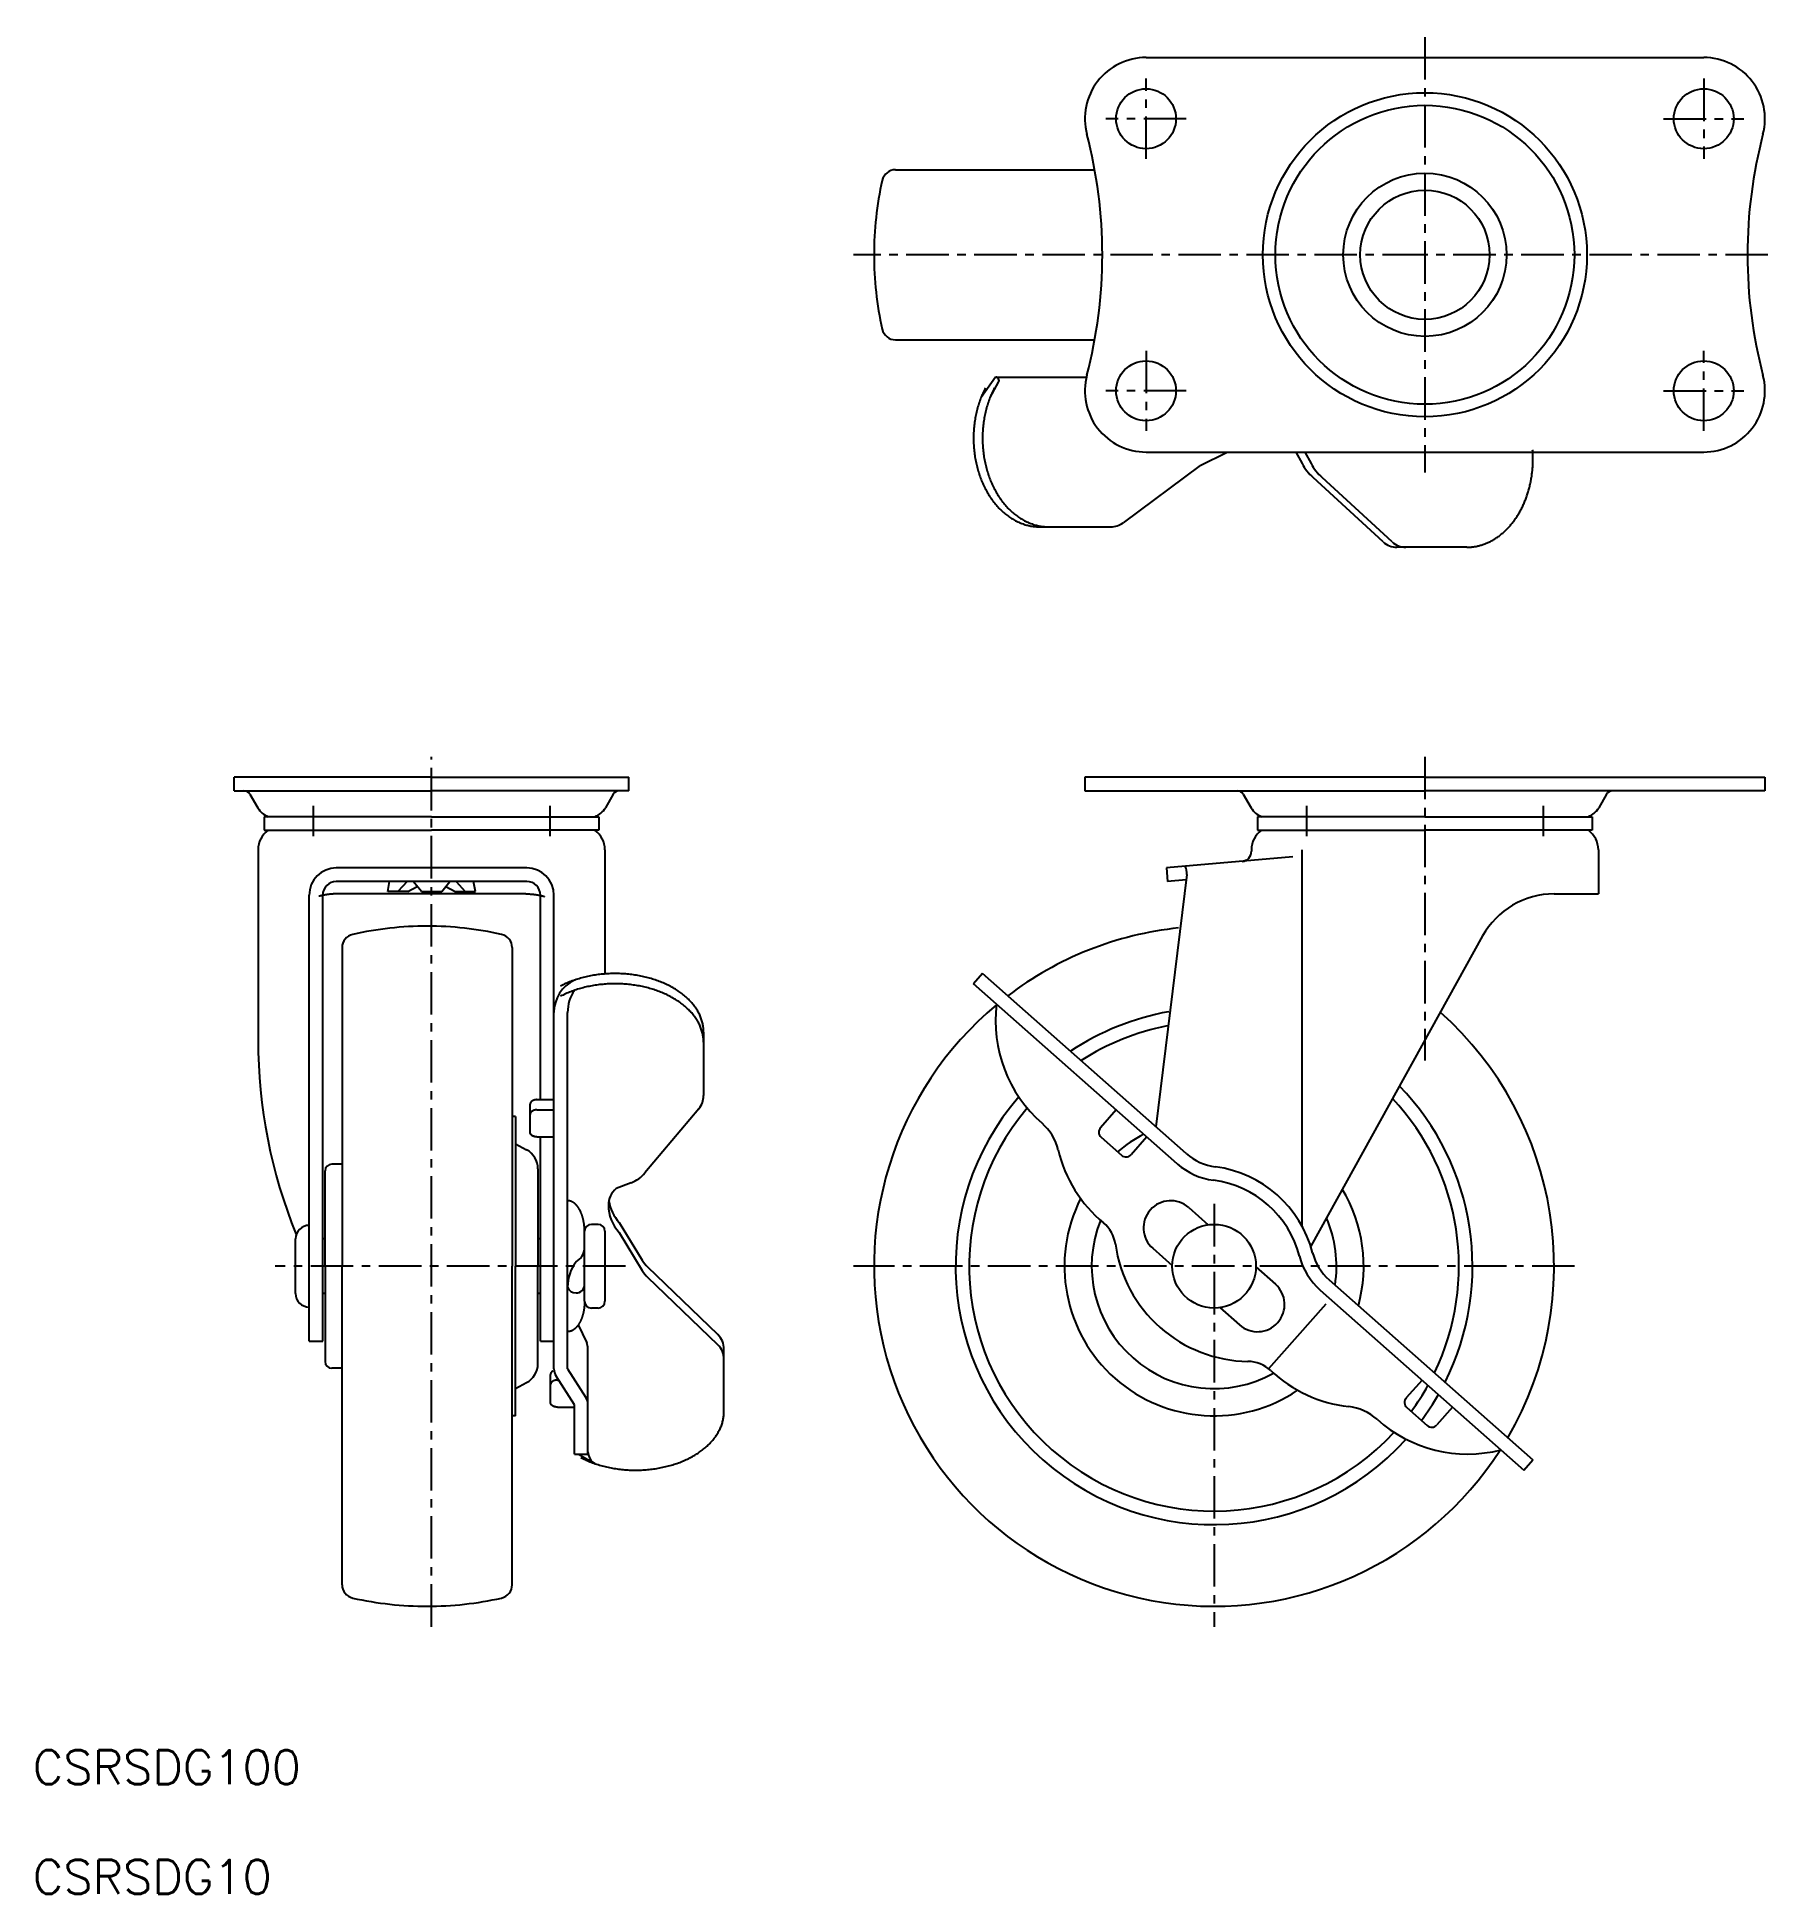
# Model space of a CAD drawing. Extents: x -24 to 231, y -5 to 268.
import ezdxf

# ---------------------------------------------------------------- set-up
doc = ezdxf.new("R2010")
doc.units = 0
doc.header["$LTSCALE"] = 5
doc.linetypes.add('CENTER', pattern=[2, 1.25, -0.25, 0.25, -0.25])
doc.layers.get('0').update_dxf_attribs({"linetype": 'CONTINUOUS'})
doc.layers.add('CENTER', color=1, linetype='CENTER')
doc.styles.get("Standard").update_dxf_attribs({"font": 'txt.shx'})

msp = doc.modelspace()

# ---------------------------------------------------------------- texts
for s, p in [('CSRSDG100', (-24.502068, 10.94225)), ('CSRSDG10', (-24.502068, -5.17858))]:
    msp.add_text(s, height=5).set_placement(p)

# ---------------------------------------------------------------- linework, layer by layer
at = {"color": 7, "linetype": 'CONTINUOUS'}
for p, q in [((139.187446, 264.80705), (221.187446, 264.80705)), ((102.349961, 248.30705), (112.187446, 248.30705)), ((112.187446, 248.30705), (131.635897, 248.30705)), ((102.349961, 223.30705), (112.187446, 223.30705)), ((112.187446, 223.30705), (131.635897, 223.30705)), ((117.039985, 217.80705), (114.920664, 214.80705)), ((116.245003, 214.80705), (117.513367, 217.061919)), ((117.039985, 217.80705), (130.412481, 217.80705)), ((147.142127, 204.81705), (135.799572, 196.398111)), ((139.187446, 206.80705), (221.187446, 206.80705)), ((147.142127, 204.81705), (151.095304, 206.80705)), ((161.206114, 206.80705), (162.118282, 205.128105)), ((162.530453, 206.80705), (163.442621, 205.128105)), ((174.032674, 193.597647), (163.736026, 203.055496)), ((175.357013, 193.597647), (165.060365, 203.055496)), ((123.562636, 195.80705), (134.011552, 195.80705)), ((186.334006, 192.80705), (176.062092, 192.80705)), ((5.130765, 157.000815), (5.130765, 159.000815)), ((34.130765, 159.000815), (5.130765, 159.000815)), ((34.130765, 159.000815), (63.130765, 159.000815)), ((63.130765, 157.000815), (63.130765, 159.000815)), ((130.187446, 159.000815), (130.187446, 157.000815)), ((180.187446, 159.000815), (130.187446, 159.000815)), ((180.187446, 159.000815), (230.187446, 159.000815)), ((230.187446, 159.000815), (230.187446, 157.000815)), ((5.130765, 157.000815), (34.130765, 157.000815)), ((7.42126, 156.500815), (8.57596, 154.500815)), ((63.130765, 157.000815), (34.130765, 157.000815)), ((60.840269, 156.500815), (59.685569, 154.500815)), ((130.187446, 157.000815), (180.187446, 157.000815)), ((153.477941, 156.500815), (154.632642, 154.500815)), ((230.187446, 157.000815), (180.187446, 157.000815)), ((206.89695, 156.500815), (205.74225, 154.500815)), ((34.130765, 153.194565), (9.535889, 153.194565)), ((9.535889, 153.194565), (9.535889, 151.194565)), ((34.130765, 153.194565), (58.72564, 153.194565)), ((58.72564, 153.194565), (58.72564, 151.194565)), ((180.187446, 153.194565), (155.592571, 153.194565)), ((155.592571, 153.194565), (155.592571, 151.194565)), ((180.187446, 153.194565), (204.782321, 153.194565)), ((204.782321, 153.194565), (204.782321, 151.194565)), ((9.535889, 151.194565), (34.130765, 151.194565)), ((58.72564, 151.194565), (34.130765, 151.194565)), ((155.592571, 151.194565), (180.187446, 151.194565)), ((204.782321, 151.194565), (180.187446, 151.194565)), ((8.630765, 148.344565), (8.630765, 120.340727)), ((59.630765, 148.344565), (59.630765, 130.072961)), ((154.687446, 148.344565), (154.687446, 148.119062)), ((162.125054, 92.997187), (162.125054, 148.344565)), ((205.687446, 148.344565), (205.687446, 141.844565)), ((48.130765, 145.650957), (20.130765, 145.650957)), ((145.176484, 144.698506), (140.62341, 107.616691)), ((160.745224, 147.274552), (142.187446, 145.650957)), ((142.187446, 145.650957), (142.361757, 143.658568)), ((48.130765, 143.658568), (20.130765, 143.658568)), ((27.683866, 142.175815), (27.964669, 143.658568)), ((30.666663, 142.175815), (27.683866, 142.175815)), ((30.532354, 143.658568), (29.175264, 142.175815)), ((30.666663, 142.175815), (32.007197, 142.949773)), ((32.639366, 142.175815), (31.428253, 143.658568)), ((32.639366, 142.175815), (35.622163, 142.175815)), ((35.622163, 142.175815), (36.833276, 143.658568)), ((36.254332, 142.949773), (37.594866, 142.175815)), ((37.594866, 142.175815), (40.577663, 142.175815)), ((37.729175, 143.658568), (39.086265, 142.175815)), ((40.577663, 142.175815), (40.29686, 143.658568)), ((145.077974, 143.896206), (142.361757, 143.658568)), ((16.130765, 76.104565), (16.130765, 141.650957)), ((18.130765, 76.104565), (18.130765, 141.658568)), ((47.980765, 141.844565), (20.280765, 141.844565)), ((50.130765, 111.589708), (50.130765, 141.658568)), ((52.130765, 72.016816), (52.130765, 141.650957)), ((199.175758, 141.844565), (205.687446, 141.844565)), ((20.980765, 133.94205), (20.980765, 124.104565)), ((45.980765, 133.94205), (45.980765, 124.104565)), ((188.680322, 135.662281), (163.391434, 90.03992)), ((115.145373, 130.130456), (113.821034, 128.631748)), ((143.781555, 102.157018), (113.821034, 128.631748)), ((145.105894, 103.655726), (115.145373, 130.130456)), ((20.980765, 124.104565), (20.980765, 87.104565)), ((45.980765, 124.104565), (45.980765, 87.104565)), ((54.130765, 72.016816), (54.130765, 124.419606)), ((74.130765, 121.522252), (74.130765, 112.17716)), ((48.630765, 106.780152), (48.630765, 110.927539)), ((49.630765, 111.589708), (52.130765, 111.589708)), ((49.630765, 110.091), (52.130765, 110.091)), ((73.427768, 110.247452), (65.503018, 100.814324)), ((134.802947, 110.091), (132.485353, 107.468261)), ((46.480765, 109.104565), (45.980765, 109.104565)), ((46.480765, 109.104565), (46.480765, 87.104565)), ((46.480765, 105.104565), (48.10305, 104.227184)), ((49.630765, 106.117983), (52.130765, 106.117983)), ((50.130765, 76.104565), (50.130765, 106.117983)), ((132.572538, 106.056737), (135.569954, 103.408059)), ((139.299071, 106.117983), (136.981477, 103.495244)), ((18.480765, 87.104565), (18.480765, 101.104565)), ((20.980765, 102.104565), (19.480765, 102.104565)), ((49.780765, 101.412465), (49.780765, 87.104565)), ((63.489649, 99.371547), (61.265928, 98.505261)), ((145.466615, 95.730423), (148.33555, 93.195277)), ((58.630765, 93.254565), (57.630765, 93.254565)), ((61.716787, 93.546723), (65.102819, 87.969013)), ((14.130765, 83.104565), (14.130765, 91.104565)), ((18.480765, 91.104565), (18.130765, 91.104565)), ((50.130765, 91.104565), (49.780765, 91.104565)), ((56.630765, 81.976124), (56.630765, 92.233007)), ((59.630765, 92.254565), (59.630765, 81.954565)), ((61.716787, 92.048014), (65.102819, 86.470305)), ((140.169258, 89.735591), (143.038193, 87.200445)), ((18.480765, 87.104565), (18.480765, 73.104565)), ((20.980765, 50.104565), (20.980765, 87.104565)), ((45.980765, 50.104565), (45.980765, 87.104565)), ((46.480765, 65.104565), (46.480765, 87.104565)), ((49.780765, 72.796666), (49.780765, 87.104565)), ((76.210888, 77.048786), (65.910031, 86.960775)), ((76.210888, 75.550078), (65.910031, 85.462067)), ((155.336698, 87.008685), (158.205633, 84.47354)), ((166.115087, 85.090872), (196.075608, 58.616143)), ((18.480765, 83.104565), (18.130765, 83.104565)), ((50.130765, 83.104565), (49.780765, 83.104565)), ((164.790748, 83.592164), (194.751269, 57.117435)), ((58.630765, 80.954565), (57.630765, 80.954565)), ((150.039342, 81.013853), (152.908277, 78.478708)), ((165.613646, 81.530524), (157.206821, 72.016816)), ((55.704846, 78.480106), (56.941266, 75.845768)), ((16.130765, 76.104565), (18.130765, 76.104565)), ((50.130765, 76.104565), (52.130765, 76.104565)), ((57.130765, 59.490696), (57.130765, 74.996013)), ((77.130765, 65.725639), (77.130765, 74.887054)), ((20.980765, 72.104565), (19.480765, 72.104565)), ((51.630765, 67.049978), (51.630765, 71.197364)), ((54.130765, 72.016816), (56.816048, 67.8147)), ((46.480765, 69.104565), (48.10305, 69.981946)), ((55.130765, 66.737751), (52.445481, 70.939867)), ((52.630765, 70.360826), (52.815506, 70.360826)), ((179.764188, 70.360826), (177.446595, 67.738087)), ((52.630765, 66.387809), (55.130765, 66.387809)), ((55.130765, 59.490696), (55.130765, 66.737751)), ((177.533779, 66.326563), (180.531196, 63.677885)), ((184.260313, 66.387809), (181.942719, 63.765069)), ((46.480765, 65.104565), (45.980765, 65.104565)), ((55.130765, 59.490696), (57.130765, 59.490696)), ((55.716682, 59.490696), (58.130765, 58.089127)), ((194.751269, 57.117435), (196.075608, 58.616143)), ((20.980765, 40.26708), (20.980765, 50.104565)), ((45.980765, 40.26708), (45.980765, 50.104565))]:
    msp.add_line(p, q, dxfattribs=at)
for points in [[(115.561, 216.221, 0), (115.467, 216.038, 0), (115.376, 215.853, 0), (115.288, 215.667, 0), (115.201, 215.478, 0), (115.117, 215.287, 0), (115.036, 215.094, 0), (114.957, 214.9, 0), (114.881, 214.704, 0), (114.807, 214.506, 0), (114.735, 214.306, 0), (114.667, 214.105, 0), (114.6, 213.902, 0), (114.537, 213.698, 0), (114.476, 213.492, 0), (114.417, 213.285, 0), (114.362, 213.077, 0), (114.308, 212.868, 0), (114.258, 212.657, 0), (114.21, 212.445, 0), (114.165, 212.232, 0), (114.123, 212.018, 0), (114.083, 211.804, 0), (114.047, 211.588, 0), (114.012, 211.371, 0), (113.981, 211.154, 0), (113.953, 210.936, 0), (113.927, 210.718, 0), (113.904, 210.499, 0), (113.884, 210.279, 0), (113.866, 210.059, 0), (113.852, 209.839, 0), (113.84, 209.619, 0), (113.831, 209.398, 0), (113.825, 209.177, 0), (113.822, 208.956, 0), (113.821, 208.734, 0), (113.824, 208.513, 0), (113.829, 208.292, 0), (113.837, 208.071, 0), (113.847, 207.851, 0), (113.861, 207.63, 0), (113.877, 207.41, 0), (113.897, 207.19, 0), (113.919, 206.971, 0), (113.943, 206.752, 0), (113.971, 206.534, 0), (114.001, 206.317, 0), (114.035, 206.1, 0), (114.07, 205.884, 0), (114.109, 205.669, 0), (114.15, 205.455, 0), (114.195, 205.242, 0), (114.241, 205.03, 0), (114.291, 204.819, 0), (114.343, 204.609, 0), (114.398, 204.4, 0), (114.455, 204.193, 0), (114.516, 203.987, 0), (114.578, 203.782, 0), (114.644, 203.579, 0), (114.712, 203.377, 0), (114.782, 203.177, 0), (114.855, 202.978, 0), (114.931, 202.781, 0), (115.009, 202.586, 0), (115.089, 202.393, 0), (115.172, 202.202, 0), (115.258, 202.012, 0), (115.346, 201.824, 0), (115.436, 201.639, 0), (115.528, 201.455, 0), (115.623, 201.274, 0), (115.72, 201.095, 0), (115.82, 200.918, 0), (115.922, 200.743, 0), (116.025, 200.571, 0), (116.132, 200.401, 0), (116.24, 200.234, 0), (116.35, 200.069, 0), (116.463, 199.906, 0), (116.577, 199.746, 0), (116.694, 199.589, 0), (116.812, 199.434, 0), (116.933, 199.282, 0), (117.055, 199.133, 0), (117.179, 198.987, 0), (117.305, 198.844, 0), (117.433, 198.703, 0), (117.563, 198.565, 0), (117.694, 198.43, 0), (117.827, 198.299, 0), (117.962, 198.17, 0), (118.099, 198.044, 0), (118.237, 197.922, 0), (118.376, 197.803, 0), (118.517, 197.686, 0), (118.66, 197.574, 0), (118.804, 197.464, 0), (118.949, 197.357, 0), (119.096, 197.254, 0), (119.244, 197.155, 0), (119.393, 197.058, 0), (119.543, 196.965, 0), (119.695, 196.876, 0), (119.847, 196.79, 0), (120.001, 196.707, 0), (120.156, 196.628, 0), (120.312, 196.552, 0), (120.468, 196.48, 0), (120.626, 196.412, 0), (120.784, 196.347, 0), (120.944, 196.286, 0), (121.104, 196.228, 0), (121.264, 196.174, 0), (121.426, 196.124, 0), (121.588, 196.077, 0), (121.75, 196.034, 0), (121.913, 195.995, 0), (122.077, 195.959, 0), (122.241, 195.927, 0), (122.405, 195.899, 0), (122.57, 195.875, 0), (122.735, 195.854, 0), (122.9, 195.837, 0), (123.066, 195.824, 0), (123.231, 195.815, 0), (123.397, 195.809, 0), (123.563, 195.807, 0)], [(116.885, 216.221, 0), (116.792, 216.038, 0), (116.701, 215.853, 0), (116.612, 215.667, 0), (116.526, 215.478, 0), (116.442, 215.287, 0), (116.36, 215.094, 0), (116.282, 214.9, 0), (116.205, 214.704, 0), (116.131, 214.506, 0), (116.06, 214.306, 0), (115.991, 214.105, 0), (115.925, 213.902, 0), (115.861, 213.698, 0), (115.8, 213.492, 0), (115.742, 213.285, 0), (115.686, 213.077, 0), (115.633, 212.868, 0), (115.582, 212.657, 0), (115.535, 212.445, 0), (115.49, 212.232, 0), (115.447, 212.018, 0), (115.408, 211.804, 0), (115.371, 211.588, 0), (115.337, 211.371, 0), (115.305, 211.154, 0), (115.277, 210.936, 0), (115.251, 210.718, 0), (115.228, 210.499, 0), (115.208, 210.279, 0), (115.191, 210.059, 0), (115.176, 209.839, 0), (115.164, 209.619, 0), (115.155, 209.398, 0), (115.149, 209.177, 0), (115.146, 208.956, 0), (115.146, 208.734, 0), (115.148, 208.513, 0), (115.153, 208.292, 0), (115.161, 208.071, 0), (115.172, 207.851, 0), (115.185, 207.63, 0), (115.202, 207.41, 0), (115.221, 207.19, 0), (115.243, 206.971, 0), (115.268, 206.752, 0), (115.295, 206.534, 0), (115.326, 206.317, 0), (115.359, 206.1, 0), (115.395, 205.884, 0), (115.433, 205.669, 0), (115.475, 205.455, 0), (115.519, 205.242, 0), (115.566, 205.03, 0), (115.615, 204.819, 0), (115.667, 204.609, 0), (115.722, 204.4, 0), (115.78, 204.193, 0), (115.84, 203.987, 0), (115.903, 203.782, 0), (115.968, 203.579, 0), (116.036, 203.377, 0), (116.106, 203.177, 0), (116.179, 202.978, 0), (116.255, 202.781, 0), (116.333, 202.586, 0), (116.414, 202.393, 0), (116.497, 202.202, 0), (116.582, 202.012, 0), (116.67, 201.824, 0), (116.76, 201.639, 0), (116.853, 201.455, 0), (116.948, 201.274, 0), (117.045, 201.095, 0), (117.144, 200.918, 0), (117.246, 200.743, 0), (117.35, 200.571, 0), (117.456, 200.401, 0), (117.564, 200.234, 0), (117.674, 200.069, 0), (117.787, 199.906, 0), (117.901, 199.746, 0), (118.018, 199.589, 0), (118.136, 199.434, 0), (118.257, 199.282, 0), (118.379, 199.133, 0), (118.504, 198.987, 0), (118.63, 198.844, 0), (118.758, 198.703, 0), (118.887, 198.565, 0), (119.019, 198.43, 0), (119.152, 198.299, 0), (119.287, 198.17, 0), (119.423, 198.044, 0), (119.561, 197.922, 0), (119.701, 197.803, 0), (119.842, 197.686, 0), (119.984, 197.574, 0), (120.128, 197.464, 0), (120.273, 197.357, 0), (120.42, 197.254, 0), (120.568, 197.155, 0), (120.717, 197.058, 0), (120.867, 196.965, 0), (121.019, 196.876, 0), (121.172, 196.79, 0), (121.325, 196.707, 0), (121.48, 196.628, 0), (121.636, 196.552, 0), (121.793, 196.48, 0), (121.95, 196.412, 0), (122.109, 196.347, 0), (122.268, 196.286, 0), (122.428, 196.228, 0), (122.589, 196.174, 0), (122.75, 196.124, 0), (122.912, 196.077, 0), (123.075, 196.034, 0), (123.238, 195.995, 0), (123.401, 195.959, 0), (123.565, 195.927, 0), (123.73, 195.899, 0), (123.894, 195.875, 0), (124.059, 195.854, 0), (124.225, 195.837, 0), (124.39, 195.824, 0), (124.556, 195.815, 0), (124.721, 195.809, 0), (124.887, 195.807, 0)], [(186.334, 192.807, 0), (186.461, 192.808, 0), (186.589, 192.811, 0), (186.716, 192.817, 0), (186.843, 192.825, 0), (186.97, 192.835, 0), (187.097, 192.847, 0), (187.224, 192.861, 0), (187.351, 192.878, 0), (187.478, 192.897, 0), (187.604, 192.918, 0), (187.73, 192.941, 0), (187.856, 192.967, 0), (187.982, 192.994, 0), (188.107, 193.024, 0), (188.232, 193.056, 0), (188.357, 193.09, 0), (188.481, 193.127, 0), (188.605, 193.165, 0), (188.729, 193.206, 0), (188.852, 193.249, 0), (188.975, 193.294, 0), (189.097, 193.341, 0), (189.219, 193.39, 0), (189.341, 193.442, 0), (189.462, 193.495, 0), (189.582, 193.551, 0), (189.702, 193.609, 0), (189.821, 193.668, 0), (189.939, 193.73, 0), (190.057, 193.794, 0), (190.175, 193.86, 0), (190.292, 193.928, 0), (190.408, 193.998, 0), (190.523, 194.07, 0), (190.638, 194.144, 0), (190.751, 194.22, 0), (190.865, 194.298, 0), (190.977, 194.379, 0), (191.088, 194.46, 0), (191.199, 194.544, 0), (191.309, 194.63, 0), (191.418, 194.718, 0), (191.526, 194.808, 0), (191.634, 194.899, 0), (191.74, 194.993, 0), (191.846, 195.088, 0), (191.95, 195.185, 0), (192.054, 195.284, 0), (192.156, 195.384, 0), (192.258, 195.487, 0), (192.358, 195.591, 0), (192.458, 195.697, 0), (192.557, 195.805, 0), (192.654, 195.914, 0), (192.75, 196.025, 0), (192.846, 196.138, 0), (192.94, 196.253, 0), (193.033, 196.369, 0), (193.125, 196.486, 0), (193.215, 196.606, 0), (193.305, 196.726, 0), (193.393, 196.849, 0), (193.481, 196.973, 0), (193.567, 197.098, 0), (193.651, 197.225, 0), (193.735, 197.353, 0), (193.817, 197.483, 0), (193.898, 197.614, 0), (193.977, 197.747, 0), (194.056, 197.881, 0), (194.133, 198.017, 0), (194.208, 198.153, 0), (194.283, 198.291, 0), (194.356, 198.431, 0), (194.427, 198.571, 0), (194.497, 198.713, 0), (194.566, 198.856, 0), (194.633, 199, 0), (194.699, 199.146, 0), (194.764, 199.292, 0), (194.827, 199.44, 0), (194.889, 199.588, 0), (194.949, 199.738, 0), (195.008, 199.889, 0), (195.065, 200.041, 0), (195.121, 200.194, 0), (195.175, 200.347, 0), (195.228, 200.502, 0), (195.279, 200.658, 0), (195.328, 200.814, 0), (195.377, 200.972, 0), (195.423, 201.13, 0), (195.468, 201.289, 0), (195.512, 201.448, 0), (195.554, 201.609, 0), (195.594, 201.77, 0), (195.633, 201.932, 0), (195.67, 202.095, 0), (195.706, 202.258, 0), (195.739, 202.422, 0), (195.772, 202.586, 0), (195.803, 202.751, 0), (195.832, 202.916, 0), (195.859, 203.082, 0), (195.885, 203.249, 0), (195.909, 203.416, 0), (195.932, 203.583, 0), (195.953, 203.75, 0), (195.972, 203.918, 0), (195.99, 204.087, 0), (196.006, 204.255, 0), (196.02, 204.424, 0), (196.033, 204.593, 0), (196.044, 204.763, 0), (196.054, 204.932, 0), (196.061, 205.102, 0), (196.067, 205.271, 0), (196.072, 205.441, 0), (196.075, 205.611, 0), (196.076, 205.781, 0), (196.075, 205.951, 0), (196.073, 206.121, 0), (196.069, 206.291, 0), (196.063, 206.461, 0), (196.056, 206.63, 0), (196.047, 206.8, 0), (196.037, 206.969, 0), (196.024, 207.138, 0)], [(20.2808, 141.845, 0), (20.259, 141.845, 0), (20.2372, 141.844, 0), (20.2153, 141.844, 0), (20.1935, 141.844, 0), (20.1717, 141.844, 0), (20.1499, 141.844, 0), (20.1281, 141.843, 0), (20.1063, 141.843, 0), (20.0845, 141.843, 0), (20.0627, 141.842, 0), (20.0409, 141.842, 0), (20.0191, 141.841, 0), (19.9973, 141.841, 0), (19.9756, 141.84, 0), (19.9538, 141.839, 0), (19.932, 141.839, 0), (19.9102, 141.838, 0), (19.8884, 141.837, 0), (19.8666, 141.836, 0), (19.8449, 141.836, 0), (19.8231, 141.835, 0), (19.8013, 141.834, 0), (19.7795, 141.833, 0), (19.7578, 141.832, 0), (19.736, 141.83, 0), (19.7143, 141.829, 0), (19.6925, 141.828, 0), (19.6708, 141.827, 0), (19.649, 141.826, 0), (19.6273, 141.824, 0), (19.6056, 141.823, 0), (19.5838, 141.821, 0), (19.5621, 141.82, 0), (19.5404, 141.818, 0), (19.5187, 141.817, 0), (19.497, 141.815, 0), (19.4753, 141.814, 0), (19.4536, 141.812, 0), (19.4319, 141.81, 0), (19.4102, 141.808, 0), (19.3885, 141.807, 0), (19.3669, 141.805, 0), (19.3452, 141.803, 0), (19.3236, 141.801, 0), (19.3019, 141.799, 0), (19.2803, 141.797, 0), (19.2586, 141.795, 0), (19.237, 141.793, 0), (19.2154, 141.79, 0), (19.1938, 141.788, 0), (19.1722, 141.786, 0), (19.1506, 141.783, 0), (19.129, 141.781, 0), (19.1074, 141.779, 0), (19.0858, 141.776, 0), (19.0643, 141.774, 0), (19.0427, 141.771, 0), (19.0212, 141.769, 0), (18.9997, 141.766, 0), (18.9781, 141.763, 0), (18.9566, 141.761, 0), (18.9351, 141.758, 0), (18.9136, 141.755, 0), (18.8921, 141.752, 0), (18.8707, 141.749, 0), (18.8492, 141.746, 0), (18.8277, 141.743, 0), (18.8063, 141.74, 0), (18.7849, 141.737, 0), (18.7634, 141.734, 0), (18.742, 141.731, 0), (18.7206, 141.728, 0), (18.6992, 141.724, 0), (18.6779, 141.721, 0), (18.6565, 141.718, 0), (18.6351, 141.714, 0), (18.6138, 141.711, 0), (18.5925, 141.707, 0), (18.5712, 141.704, 0), (18.5499, 141.7, 0), (18.5286, 141.697, 0), (18.5073, 141.693, 0), (18.486, 141.689, 0), (18.4648, 141.686, 0), (18.4435, 141.682, 0), (18.4223, 141.678, 0), (18.4011, 141.674, 0), (18.3799, 141.67, 0), (18.3587, 141.666, 0), (18.3375, 141.662, 0), (18.3164, 141.658, 0), (18.2952, 141.654, 0), (18.2741, 141.65, 0), (18.253, 141.646, 0), (18.2319, 141.641, 0), (18.2108, 141.637, 0), (18.1898, 141.633, 0), (18.1687, 141.629, 0), (18.1477, 141.624, 0), (18.1267, 141.62, 0), (18.1056, 141.615, 0), (18.0847, 141.611, 0), (18.0637, 141.606, 0), (18.0427, 141.601, 0), (18.0218, 141.597, 0), (18.0009, 141.592, 0), (17.98, 141.587, 0), (17.9591, 141.583, 0), (17.9382, 141.578, 0), (17.9173, 141.573, 0), (17.8965, 141.568, 0), (17.8757, 141.563, 0), (17.8549, 141.558, 0), (17.8341, 141.553, 0), (17.8133, 141.548, 0), (17.7926, 141.543, 0), (17.7718, 141.537, 0), (17.7511, 141.532, 0), (17.7304, 141.527, 0), (17.7098, 141.522, 0), (17.6891, 141.516, 0), (17.6685, 141.511, 0), (17.6478, 141.505, 0), (17.6272, 141.5, 0), (17.6067, 141.494, 0), (17.5861, 141.489, 0), (17.5656, 141.483, 0), (17.545, 141.478, 0)], [(47.9808, 141.845, 0), (48.0026, 141.845, 0), (48.0244, 141.844, 0), (48.0462, 141.844, 0), (48.068, 141.844, 0), (48.0898, 141.844, 0), (48.1116, 141.844, 0), (48.1334, 141.843, 0), (48.1552, 141.843, 0), (48.177, 141.843, 0), (48.1988, 141.842, 0), (48.2206, 141.842, 0), (48.2424, 141.841, 0), (48.2642, 141.841, 0), (48.286, 141.84, 0), (48.3078, 141.839, 0), (48.3296, 141.839, 0), (48.3513, 141.838, 0), (48.3731, 141.837, 0), (48.3949, 141.836, 0), (48.4167, 141.836, 0), (48.4384, 141.835, 0), (48.4602, 141.834, 0), (48.482, 141.833, 0), (48.5037, 141.832, 0), (48.5255, 141.83, 0), (48.5473, 141.829, 0), (48.569, 141.828, 0), (48.5908, 141.827, 0), (48.6125, 141.826, 0), (48.6342, 141.824, 0), (48.656, 141.823, 0), (48.6777, 141.821, 0), (48.6994, 141.82, 0), (48.7211, 141.818, 0), (48.7428, 141.817, 0), (48.7645, 141.815, 0), (48.7862, 141.814, 0), (48.8079, 141.812, 0), (48.8296, 141.81, 0), (48.8513, 141.808, 0), (48.873, 141.807, 0), (48.8947, 141.805, 0), (48.9163, 141.803, 0), (48.938, 141.801, 0), (48.9596, 141.799, 0), (48.9813, 141.797, 0), (49.0029, 141.795, 0), (49.0245, 141.793, 0), (49.0461, 141.79, 0), (49.0678, 141.788, 0), (49.0894, 141.786, 0), (49.1109, 141.783, 0), (49.1325, 141.781, 0), (49.1541, 141.779, 0), (49.1757, 141.776, 0), (49.1972, 141.774, 0), (49.2188, 141.771, 0), (49.2403, 141.769, 0), (49.2619, 141.766, 0), (49.2834, 141.763, 0), (49.3049, 141.761, 0), (49.3264, 141.758, 0), (49.3479, 141.755, 0), (49.3694, 141.752, 0), (49.3909, 141.749, 0), (49.4123, 141.746, 0), (49.4338, 141.743, 0), (49.4552, 141.74, 0), (49.4767, 141.737, 0), (49.4981, 141.734, 0), (49.5195, 141.731, 0), (49.5409, 141.728, 0), (49.5623, 141.724, 0), (49.5837, 141.721, 0), (49.605, 141.718, 0), (49.6264, 141.714, 0), (49.6477, 141.711, 0), (49.669, 141.707, 0), (49.6904, 141.704, 0), (49.7117, 141.7, 0), (49.733, 141.697, 0), (49.7542, 141.693, 0), (49.7755, 141.689, 0), (49.7968, 141.686, 0), (49.818, 141.682, 0), (49.8392, 141.678, 0), (49.8604, 141.674, 0), (49.8816, 141.67, 0), (49.9028, 141.666, 0), (49.924, 141.662, 0), (49.9451, 141.658, 0), (49.9663, 141.654, 0), (49.9874, 141.65, 0), (50.0085, 141.646, 0), (50.0296, 141.641, 0), (50.0507, 141.637, 0), (50.0718, 141.633, 0), (50.0928, 141.629, 0), (50.1139, 141.624, 0), (50.1349, 141.62, 0), (50.1559, 141.615, 0), (50.1769, 141.611, 0), (50.1978, 141.606, 0), (50.2188, 141.601, 0), (50.2397, 141.597, 0), (50.2607, 141.592, 0), (50.2816, 141.587, 0), (50.3025, 141.583, 0), (50.3233, 141.578, 0), (50.3442, 141.573, 0), (50.365, 141.568, 0), (50.3859, 141.563, 0), (50.4067, 141.558, 0), (50.4274, 141.553, 0), (50.4482, 141.548, 0), (50.469, 141.543, 0), (50.4897, 141.537, 0), (50.5104, 141.532, 0), (50.5311, 141.527, 0), (50.5518, 141.522, 0), (50.5724, 141.516, 0), (50.5931, 141.511, 0), (50.6137, 141.505, 0), (50.6343, 141.5, 0), (50.6549, 141.494, 0), (50.6754, 141.489, 0), (50.696, 141.483, 0), (50.7165, 141.478, 0)], [(74.1308, 121.522, 0), (74.1288, 121.673, 0), (74.1228, 121.823, 0), (74.1129, 121.973, 0), (74.099, 122.123, 0), (74.0812, 122.273, 0), (74.0594, 122.423, 0), (74.0336, 122.573, 0), (74.0039, 122.722, 0), (73.9703, 122.871, 0), (73.9328, 123.019, 0), (73.8913, 123.167, 0), (73.846, 123.314, 0), (73.7968, 123.461, 0), (73.7437, 123.607, 0), (73.6867, 123.753, 0), (73.6259, 123.898, 0), (73.5613, 124.042, 0), (73.493, 124.185, 0), (73.4208, 124.328, 0), (73.3449, 124.47, 0), (73.2652, 124.611, 0), (73.1819, 124.751, 0), (73.0948, 124.89, 0), (73.0041, 125.028, 0), (72.9098, 125.164, 0), (72.8119, 125.3, 0), (72.7104, 125.435, 0), (72.6054, 125.568, 0), (72.4969, 125.7, 0), (72.3849, 125.831, 0), (72.2695, 125.961, 0), (72.1507, 126.089, 0), (72.0285, 126.216, 0), (71.903, 126.341, 0), (71.7742, 126.465, 0), (71.6421, 126.587, 0), (71.5068, 126.708, 0), (71.3684, 126.828, 0), (71.2268, 126.945, 0), (71.0822, 127.061, 0), (70.9345, 127.175, 0), (70.7838, 127.288, 0), (70.6302, 127.399, 0), (70.4737, 127.508, 0), (70.3143, 127.615, 0), (70.1521, 127.72, 0), (69.9872, 127.824, 0), (69.8196, 127.925, 0), (69.6493, 128.025, 0), (69.4764, 128.122, 0), (69.3009, 128.218, 0), (69.123, 128.311, 0), (68.9426, 128.403, 0), (68.7598, 128.492, 0), (68.5747, 128.579, 0), (68.3874, 128.665, 0), (68.1978, 128.747, 0), (68.0061, 128.828, 0), (67.8122, 128.907, 0), (67.6163, 128.983, 0), (67.4185, 129.057, 0), (67.2187, 129.128, 0), (67.017, 129.197, 0), (66.8136, 129.264, 0), (66.6084, 129.329, 0), (66.4016, 129.391, 0), (66.1931, 129.451, 0), (65.9831, 129.508, 0), (65.7717, 129.563, 0), (65.5588, 129.616, 0), (65.3445, 129.666, 0), (65.129, 129.713, 0), (64.9122, 129.758, 0), (64.6943, 129.801, 0), (64.4753, 129.841, 0), (64.2553, 129.878, 0), (64.0343, 129.913, 0), (63.8124, 129.945, 0), (63.5897, 129.975, 0), (63.3663, 130.002, 0), (63.1422, 130.027, 0), (62.9175, 130.049, 0), (62.6922, 130.068, 0), (62.4664, 130.085, 0), (62.2403, 130.099, 0), (62.0138, 130.111, 0), (61.787, 130.119, 0), (61.56, 130.126, 0), (61.3329, 130.129, 0), (61.1058, 130.13, 0), (60.8786, 130.129, 0), (60.6515, 130.125, 0), (60.4246, 130.118, 0), (60.1979, 130.108, 0), (59.9715, 130.096, 0), (59.7454, 130.081, 0), (59.5197, 130.064, 0), (59.2946, 130.044, 0), (59.07, 130.022, 0), (58.846, 129.996, 0), (58.6227, 129.969, 0), (58.4002, 129.938, 0), (58.1785, 129.906, 0), (57.9578, 129.87, 0), (57.738, 129.832, 0), (57.5192, 129.792, 0), (57.3015, 129.749, 0), (57.085, 129.703, 0), (56.8698, 129.655, 0), (56.6558, 129.604, 0), (56.4432, 129.551, 0), (56.2321, 129.496, 0), (56.0224, 129.438, 0), (55.8143, 129.378, 0), (55.6078, 129.315, 0), (55.403, 129.25, 0), (55.2, 129.182, 0), (54.9987, 129.113, 0), (54.7994, 129.041, 0), (54.6019, 128.966, 0), (54.4065, 128.889, 0), (54.2131, 128.811, 0), (54.0218, 128.729, 0), (53.8327, 128.646, 0), (53.6459, 128.56, 0), (53.4613, 128.473, 0), (53.279, 128.383, 0), (53.0992, 128.291, 0)], [(74.1308, 120.024, 0), (74.1288, 120.174, 0), (74.1228, 120.324, 0), (74.1129, 120.475, 0), (74.099, 120.625, 0), (74.0812, 120.775, 0), (74.0594, 120.924, 0), (74.0336, 121.074, 0), (74.0039, 121.223, 0), (73.9703, 121.372, 0), (73.9328, 121.52, 0), (73.8913, 121.668, 0), (73.846, 121.815, 0), (73.7968, 121.962, 0), (73.7437, 122.109, 0), (73.6867, 122.254, 0), (73.6259, 122.399, 0), (73.5613, 122.543, 0), (73.493, 122.687, 0), (73.4208, 122.829, 0), (73.3449, 122.971, 0), (73.2652, 123.112, 0), (73.1819, 123.252, 0), (73.0948, 123.391, 0), (73.0041, 123.529, 0), (72.9098, 123.666, 0), (72.8119, 123.801, 0), (72.7104, 123.936, 0), (72.6054, 124.069, 0), (72.4969, 124.202, 0), (72.3849, 124.332, 0), (72.2695, 124.462, 0), (72.1507, 124.59, 0), (72.0285, 124.717, 0), (71.903, 124.842, 0), (71.7742, 124.966, 0), (71.6421, 125.089, 0), (71.5068, 125.21, 0), (71.3684, 125.329, 0), (71.2268, 125.446, 0), (71.0822, 125.562, 0), (70.9345, 125.677, 0), (70.7838, 125.789, 0), (70.6302, 125.9, 0), (70.4737, 126.009, 0), (70.3143, 126.116, 0), (70.1521, 126.222, 0), (69.9872, 126.325, 0), (69.8196, 126.427, 0), (69.6493, 126.526, 0), (69.4764, 126.624, 0), (69.3009, 126.719, 0), (69.123, 126.813, 0), (68.9426, 126.904, 0), (68.7598, 126.994, 0), (68.5747, 127.081, 0), (68.3874, 127.166, 0), (68.1978, 127.249, 0), (68.0061, 127.329, 0), (67.8122, 127.408, 0), (67.6163, 127.484, 0), (67.4185, 127.558, 0), (67.2187, 127.629, 0), (67.017, 127.699, 0), (66.8136, 127.766, 0), (66.6084, 127.83, 0), (66.4016, 127.892, 0), (66.1931, 127.952, 0), (65.9831, 128.01, 0), (65.7717, 128.065, 0), (65.5588, 128.117, 0), (65.3445, 128.167, 0), (65.129, 128.215, 0), (64.9122, 128.26, 0), (64.6943, 128.302, 0), (64.4753, 128.342, 0), (64.2553, 128.379, 0), (64.0343, 128.414, 0), (63.8124, 128.447, 0), (63.5897, 128.476, 0), (63.3663, 128.504, 0), (63.1422, 128.528, 0), (62.9175, 128.55, 0), (62.6922, 128.569, 0), (62.4664, 128.586, 0), (62.2403, 128.6, 0), (62.0138, 128.612, 0), (61.787, 128.621, 0), (61.56, 128.627, 0), (61.3329, 128.631, 0), (61.1058, 128.632, 0), (60.8786, 128.63, 0), (60.6515, 128.626, 0), (60.4246, 128.619, 0), (60.1979, 128.61, 0), (59.9715, 128.597, 0), (59.7454, 128.583, 0), (59.5197, 128.565, 0), (59.2946, 128.545, 0), (59.07, 128.523, 0), (58.846, 128.498, 0), (58.6227, 128.47, 0), (58.4002, 128.44, 0), (58.1785, 128.407, 0), (57.9578, 128.371, 0), (57.738, 128.333, 0), (57.5192, 128.293, 0), (57.3015, 128.25, 0), (57.085, 128.204, 0), (56.8698, 128.156, 0), (56.6558, 128.106, 0), (56.4432, 128.053, 0), (56.2321, 127.997, 0), (56.0224, 127.939, 0), (55.8143, 127.879, 0), (55.6078, 127.816, 0), (55.403, 127.751, 0), (55.2, 127.684, 0), (54.9987, 127.614, 0), (54.7994, 127.542, 0), (54.6019, 127.467, 0), (54.4065, 127.391, 0), (54.2131, 127.312, 0), (54.0218, 127.231, 0), (53.8327, 127.147, 0), (53.6459, 127.062, 0), (53.4613, 126.974, 0), (53.279, 126.884, 0), (53.0992, 126.792, 0)], [(49.6308, 111.59, 0), (49.6185, 111.59, 0), (49.6062, 111.59, 0), (49.594, 111.589, 0), (49.5817, 111.589, 0), (49.5694, 111.588, 0), (49.5572, 111.588, 0), (49.545, 111.587, 0), (49.5327, 111.587, 0), (49.5205, 111.586, 0), (49.5084, 111.585, 0), (49.4962, 111.584, 0), (49.484, 111.583, 0), (49.4719, 111.581, 0), (49.4598, 111.58, 0), (49.4477, 111.579, 0), (49.4357, 111.577, 0), (49.4237, 111.575, 0), (49.4117, 111.574, 0), (49.3997, 111.572, 0), (49.3878, 111.57, 0), (49.3759, 111.568, 0), (49.3641, 111.566, 0), (49.3522, 111.564, 0), (49.3405, 111.561, 0), (49.3288, 111.559, 0), (49.3171, 111.556, 0), (49.3055, 111.554, 0), (49.2939, 111.551, 0), (49.2823, 111.548, 0), (49.2709, 111.545, 0), (49.2594, 111.542, 0), (49.2481, 111.539, 0), (49.2368, 111.536, 0), (49.2255, 111.533, 0), (49.2143, 111.53, 0), (49.2032, 111.526, 0), (49.1921, 111.523, 0), (49.1812, 111.519, 0), (49.1702, 111.515, 0), (49.1594, 111.512, 0), (49.1486, 111.508, 0), (49.1379, 111.504, 0), (49.1272, 111.5, 0), (49.1167, 111.496, 0), (49.1062, 111.491, 0), (49.0958, 111.487, 0), (49.0854, 111.483, 0), (49.0752, 111.478, 0), (49.065, 111.474, 0), (49.055, 111.469, 0), (49.045, 111.464, 0), (49.0351, 111.459, 0), (49.0253, 111.455, 0), (49.0155, 111.45, 0), (49.0059, 111.445, 0), (48.9964, 111.439, 0), (48.9869, 111.434, 0), (48.9776, 111.429, 0), (48.9683, 111.424, 0), (48.9592, 111.418, 0), (48.9502, 111.413, 0), (48.9412, 111.407, 0), (48.9324, 111.401, 0), (48.9237, 111.396, 0), (48.915, 111.39, 0), (48.9065, 111.384, 0), (48.8981, 111.378, 0), (48.8898, 111.372, 0), (48.8816, 111.366, 0), (48.8736, 111.36, 0), (48.8656, 111.354, 0), (48.8578, 111.348, 0), (48.85, 111.341, 0), (48.8424, 111.335, 0), (48.8349, 111.328, 0), (48.8276, 111.322, 0), (48.8203, 111.315, 0), (48.8132, 111.309, 0), (48.8062, 111.302, 0), (48.7993, 111.295, 0), (48.7925, 111.289, 0), (48.7859, 111.282, 0), (48.7794, 111.275, 0), (48.773, 111.268, 0), (48.7668, 111.261, 0), (48.7607, 111.254, 0), (48.7547, 111.247, 0), (48.7488, 111.24, 0), (48.7431, 111.232, 0), (48.7375, 111.225, 0), (48.7321, 111.218, 0), (48.7268, 111.211, 0), (48.7216, 111.203, 0), (48.7166, 111.196, 0), (48.7117, 111.188, 0), (48.7069, 111.181, 0), (48.7023, 111.173, 0), (48.6978, 111.166, 0), (48.6934, 111.158, 0), (48.6892, 111.151, 0), (48.6852, 111.143, 0), (48.6812, 111.135, 0), (48.6775, 111.128, 0), (48.6738, 111.12, 0), (48.6703, 111.112, 0), (48.667, 111.104, 0), (48.6638, 111.096, 0), (48.6607, 111.088, 0), (48.6578, 111.081, 0), (48.6551, 111.073, 0), (48.6524, 111.065, 0), (48.65, 111.057, 0), (48.6477, 111.049, 0), (48.6455, 111.041, 0), (48.6435, 111.033, 0), (48.6416, 111.025, 0), (48.6399, 111.017, 0), (48.6383, 111.009, 0), (48.6369, 111.001, 0), (48.6356, 110.992, 0), (48.6345, 110.984, 0), (48.6335, 110.976, 0), (48.6326, 110.968, 0), (48.632, 110.96, 0), (48.6314, 110.952, 0), (48.6311, 110.944, 0), (48.6308, 110.936, 0), (48.6308, 110.928, 0)], [(49.6308, 110.091, 0), (49.6185, 110.091, 0), (49.6062, 110.091, 0), (49.594, 110.091, 0), (49.5817, 110.09, 0), (49.5694, 110.09, 0), (49.5572, 110.089, 0), (49.545, 110.089, 0), (49.5327, 110.088, 0), (49.5205, 110.087, 0), (49.5084, 110.086, 0), (49.4962, 110.085, 0), (49.484, 110.084, 0), (49.4719, 110.083, 0), (49.4598, 110.081, 0), (49.4477, 110.08, 0), (49.4357, 110.078, 0), (49.4237, 110.077, 0), (49.4117, 110.075, 0), (49.3997, 110.073, 0), (49.3878, 110.071, 0), (49.3759, 110.069, 0), (49.3641, 110.067, 0), (49.3522, 110.065, 0), (49.3405, 110.062, 0), (49.3288, 110.06, 0), (49.3171, 110.058, 0), (49.3055, 110.055, 0), (49.2939, 110.052, 0), (49.2823, 110.05, 0), (49.2709, 110.047, 0), (49.2594, 110.044, 0), (49.2481, 110.041, 0), (49.2368, 110.037, 0), (49.2255, 110.034, 0), (49.2143, 110.031, 0), (49.2032, 110.027, 0), (49.1921, 110.024, 0), (49.1812, 110.02, 0), (49.1702, 110.017, 0), (49.1594, 110.013, 0), (49.1486, 110.009, 0), (49.1379, 110.005, 0), (49.1272, 110.001, 0), (49.1167, 109.997, 0), (49.1062, 109.993, 0), (49.0958, 109.988, 0), (49.0854, 109.984, 0), (49.0752, 109.979, 0), (49.065, 109.975, 0), (49.055, 109.97, 0), (49.045, 109.965, 0), (49.0351, 109.961, 0), (49.0253, 109.956, 0), (49.0155, 109.951, 0), (49.0059, 109.946, 0), (48.9964, 109.941, 0), (48.9869, 109.936, 0), (48.9776, 109.93, 0), (48.9683, 109.925, 0), (48.9592, 109.919, 0), (48.9502, 109.914, 0), (48.9412, 109.908, 0), (48.9324, 109.903, 0), (48.9237, 109.897, 0), (48.915, 109.891, 0), (48.9065, 109.885, 0), (48.8981, 109.88, 0), (48.8898, 109.874, 0), (48.8816, 109.867, 0), (48.8736, 109.861, 0), (48.8656, 109.855, 0), (48.8578, 109.849, 0), (48.85, 109.843, 0), (48.8424, 109.836, 0), (48.8349, 109.83, 0), (48.8276, 109.823, 0), (48.8203, 109.817, 0), (48.8132, 109.81, 0), (48.8062, 109.803, 0), (48.7993, 109.797, 0), (48.7925, 109.79, 0), (48.7859, 109.783, 0), (48.7794, 109.776, 0), (48.773, 109.769, 0), (48.7668, 109.762, 0), (48.7607, 109.755, 0), (48.7547, 109.748, 0), (48.7488, 109.741, 0), (48.7431, 109.734, 0), (48.7375, 109.727, 0), (48.7321, 109.719, 0), (48.7268, 109.712, 0), (48.7216, 109.705, 0), (48.7166, 109.697, 0), (48.7117, 109.69, 0), (48.7069, 109.682, 0), (48.7023, 109.675, 0), (48.6978, 109.667, 0), (48.6934, 109.66, 0), (48.6892, 109.652, 0), (48.6852, 109.644, 0), (48.6812, 109.637, 0), (48.6775, 109.629, 0), (48.6738, 109.621, 0), (48.6703, 109.613, 0), (48.667, 109.605, 0), (48.6638, 109.598, 0), (48.6607, 109.59, 0), (48.6578, 109.582, 0), (48.6551, 109.574, 0), (48.6524, 109.566, 0), (48.65, 109.558, 0), (48.6477, 109.55, 0), (48.6455, 109.542, 0), (48.6435, 109.534, 0), (48.6416, 109.526, 0), (48.6399, 109.518, 0), (48.6383, 109.51, 0), (48.6369, 109.502, 0), (48.6356, 109.494, 0), (48.6345, 109.486, 0), (48.6335, 109.478, 0), (48.6326, 109.469, 0), (48.632, 109.461, 0), (48.6314, 109.453, 0), (48.6311, 109.445, 0), (48.6308, 109.437, 0), (48.6308, 109.429, 0)], [(49.6308, 106.118, 0), (49.6185, 106.118, 0), (49.6062, 106.118, 0), (49.594, 106.118, 0), (49.5817, 106.119, 0), (49.5694, 106.119, 0), (49.5572, 106.12, 0), (49.545, 106.12, 0), (49.5327, 106.121, 0), (49.5205, 106.122, 0), (49.5084, 106.123, 0), (49.4962, 106.124, 0), (49.484, 106.125, 0), (49.4719, 106.126, 0), (49.4598, 106.128, 0), (49.4477, 106.129, 0), (49.4357, 106.131, 0), (49.4237, 106.132, 0), (49.4117, 106.134, 0), (49.3997, 106.136, 0), (49.3878, 106.138, 0), (49.3759, 106.14, 0), (49.3641, 106.142, 0), (49.3522, 106.144, 0), (49.3405, 106.146, 0), (49.3288, 106.149, 0), (49.3171, 106.151, 0), (49.3055, 106.154, 0), (49.2939, 106.157, 0), (49.2823, 106.159, 0), (49.2709, 106.162, 0), (49.2594, 106.165, 0), (49.2481, 106.168, 0), (49.2368, 106.172, 0), (49.2255, 106.175, 0), (49.2143, 106.178, 0), (49.2032, 106.182, 0), (49.1921, 106.185, 0), (49.1812, 106.189, 0), (49.1702, 106.192, 0), (49.1594, 106.196, 0), (49.1486, 106.2, 0), (49.1379, 106.204, 0), (49.1272, 106.208, 0), (49.1167, 106.212, 0), (49.1062, 106.216, 0), (49.0958, 106.221, 0), (49.0854, 106.225, 0), (49.0752, 106.23, 0), (49.065, 106.234, 0), (49.055, 106.239, 0), (49.045, 106.243, 0), (49.0351, 106.248, 0), (49.0253, 106.253, 0), (49.0155, 106.258, 0), (49.0059, 106.263, 0), (48.9964, 106.268, 0), (48.9869, 106.273, 0), (48.9776, 106.279, 0), (48.9683, 106.284, 0), (48.9592, 106.29, 0), (48.9502, 106.295, 0), (48.9412, 106.301, 0), (48.9324, 106.306, 0), (48.9237, 106.312, 0), (48.915, 106.318, 0), (48.9065, 106.324, 0), (48.8981, 106.329, 0), (48.8898, 106.335, 0), (48.8816, 106.342, 0), (48.8736, 106.348, 0), (48.8656, 106.354, 0), (48.8578, 106.36, 0), (48.85, 106.366, 0), (48.8424, 106.373, 0), (48.8349, 106.379, 0), (48.8276, 106.386, 0), (48.8203, 106.392, 0), (48.8132, 106.399, 0), (48.8062, 106.406, 0), (48.7993, 106.412, 0), (48.7925, 106.419, 0), (48.7859, 106.426, 0), (48.7794, 106.433, 0), (48.773, 106.44, 0), (48.7668, 106.447, 0), (48.7607, 106.454, 0), (48.7547, 106.461, 0), (48.7488, 106.468, 0), (48.7431, 106.475, 0), (48.7375, 106.482, 0), (48.7321, 106.49, 0), (48.7268, 106.497, 0), (48.7216, 106.504, 0), (48.7166, 106.512, 0), (48.7117, 106.519, 0), (48.7069, 106.527, 0), (48.7023, 106.534, 0), (48.6978, 106.542, 0), (48.6934, 106.549, 0), (48.6892, 106.557, 0), (48.6852, 106.565, 0), (48.6812, 106.572, 0), (48.6775, 106.58, 0), (48.6738, 106.588, 0), (48.6703, 106.596, 0), (48.667, 106.604, 0), (48.6638, 106.611, 0), (48.6607, 106.619, 0), (48.6578, 106.627, 0), (48.6551, 106.635, 0), (48.6524, 106.643, 0), (48.65, 106.651, 0), (48.6477, 106.659, 0), (48.6455, 106.667, 0), (48.6435, 106.675, 0), (48.6416, 106.683, 0), (48.6399, 106.691, 0), (48.6383, 106.699, 0), (48.6369, 106.707, 0), (48.6356, 106.715, 0), (48.6345, 106.723, 0), (48.6335, 106.731, 0), (48.6326, 106.74, 0), (48.632, 106.748, 0), (48.6314, 106.756, 0), (48.6311, 106.764, 0), (48.6308, 106.772, 0), (48.6308, 106.78, 0)], [(56.6308, 92.233, 0), (56.6306, 92.2882, 0), (56.63, 92.3434, 0), (56.6291, 92.3986, 0), (56.6278, 92.4538, 0), (56.6261, 92.509, 0), (56.624, 92.564, 0), (56.6215, 92.6191, 0), (56.6187, 92.6741, 0), (56.6155, 92.729, 0), (56.612, 92.7839, 0), (56.608, 92.8386, 0), (56.6037, 92.8933, 0), (56.599, 92.9479, 0), (56.594, 93.0023, 0), (56.5885, 93.0567, 0), (56.5827, 93.1109, 0), (56.5766, 93.165, 0), (56.57, 93.219, 0), (56.5631, 93.2728, 0), (56.5558, 93.3264, 0), (56.5482, 93.3799, 0), (56.5402, 93.4332, 0), (56.5318, 93.4863, 0), (56.5231, 93.5393, 0), (56.514, 93.592, 0), (56.5046, 93.6446, 0), (56.4948, 93.6969, 0), (56.4846, 93.749, 0), (56.4741, 93.8009, 0), (56.4632, 93.8525, 0), (56.452, 93.9039, 0), (56.4405, 93.9551, 0), (56.4286, 94.006, 0), (56.4163, 94.0566, 0), (56.4037, 94.1069, 0), (56.3907, 94.157, 0), (56.3775, 94.2068, 0), (56.3638, 94.2563, 0), (56.3499, 94.3054, 0), (56.3356, 94.3543, 0), (56.3209, 94.4028, 0), (56.306, 94.451, 0), (56.2907, 94.4989, 0), (56.2751, 94.5465, 0), (56.2592, 94.5937, 0), (56.2429, 94.6405, 0), (56.2263, 94.687, 0), (56.2094, 94.7331, 0), (56.1922, 94.7788, 0), (56.1747, 94.8241, 0), (56.1569, 94.8691, 0), (56.1388, 94.9137, 0), (56.1204, 94.9578, 0), (56.1016, 95.0015, 0), (56.0826, 95.0449, 0), (56.0633, 95.0878, 0), (56.0437, 95.1302, 0), (56.0238, 95.1723, 0), (56.0036, 95.2139, 0), (55.9831, 95.255, 0), (55.9624, 95.2957, 0), (55.9414, 95.3359, 0), (55.9201, 95.3757, 0), (55.8985, 95.415, 0), (55.8767, 95.4538, 0), (55.8546, 95.4921, 0), (55.8323, 95.53, 0), (55.8097, 95.5673, 0), (55.7868, 95.6041, 0), (55.7637, 95.6404, 0), (55.7403, 95.6763, 0), (55.7167, 95.7116, 0), (55.6929, 95.7463, 0), (55.6688, 95.7806, 0), (55.6445, 95.8143, 0), (55.62, 95.8474, 0), (55.5953, 95.8801, 0), (55.5703, 95.9121, 0), (55.5451, 95.9437, 0), (55.5197, 95.9746, 0), (55.4941, 96.005, 0), (55.4683, 96.0348, 0), (55.4422, 96.0641, 0), (55.416, 96.0928, 0), (55.3896, 96.1209, 0), (55.363, 96.1484, 0), (55.3362, 96.1753, 0), (55.3093, 96.2017, 0), (55.2821, 96.2274, 0), (55.2548, 96.2525, 0), (55.2273, 96.277, 0), (55.1997, 96.301, 0), (55.1718, 96.3243, 0), (55.1439, 96.347, 0), (55.1157, 96.369, 0), (55.0875, 96.3905, 0), (55.0591, 96.4113, 0), (55.0305, 96.4315, 0), (55.0018, 96.451, 0), (54.973, 96.47, 0), (54.944, 96.4882, 0), (54.915, 96.5059, 0), (54.8858, 96.5229, 0), (54.8565, 96.5392, 0), (54.8271, 96.5549, 0), (54.7975, 96.57, 0), (54.7679, 96.5844, 0), (54.7382, 96.5981, 0), (54.7084, 96.6112, 0), (54.6785, 96.6237, 0), (54.6485, 96.6354, 0), (54.6185, 96.6465, 0), (54.5884, 96.657, 0), (54.5582, 96.6668, 0), (54.5279, 96.6759, 0), (54.4976, 96.6843, 0), (54.4672, 96.6921, 0), (54.4368, 96.6992, 0), (54.4063, 96.7056, 0), (54.3758, 96.7113, 0), (54.3453, 96.7164, 0), (54.3147, 96.7208, 0), (54.2841, 96.7245, 0), (54.2534, 96.7276, 0), (54.2228, 96.73, 0), (54.1921, 96.7317, 0), (54.1614, 96.7327, 0), (54.1308, 96.733, 0)], [(56.6308, 81.9761, 0), (56.6306, 81.9209, 0), (56.63, 81.8657, 0), (56.6291, 81.8105, 0), (56.6278, 81.7553, 0), (56.6261, 81.7002, 0), (56.624, 81.6451, 0), (56.6215, 81.59, 0), (56.6187, 81.535, 0), (56.6155, 81.4801, 0), (56.612, 81.4253, 0), (56.608, 81.3705, 0), (56.6037, 81.3158, 0), (56.599, 81.2613, 0), (56.594, 81.2068, 0), (56.5885, 81.1524, 0), (56.5827, 81.0982, 0), (56.5766, 81.0441, 0), (56.57, 80.9902, 0), (56.5631, 80.9364, 0), (56.5558, 80.8827, 0), (56.5482, 80.8292, 0), (56.5402, 80.7759, 0), (56.5318, 80.7228, 0), (56.5231, 80.6698, 0), (56.514, 80.6171, 0), (56.5046, 80.5646, 0), (56.4948, 80.5122, 0), (56.4846, 80.4601, 0), (56.4741, 80.4082, 0), (56.4632, 80.3566, 0), (56.452, 80.3052, 0), (56.4405, 80.254, 0), (56.4286, 80.2032, 0), (56.4163, 80.1525, 0), (56.4037, 80.1022, 0), (56.3907, 80.0521, 0), (56.3775, 80.0024, 0), (56.3638, 79.9529, 0), (56.3499, 79.9037, 0), (56.3356, 79.8548, 0), (56.3209, 79.8063, 0), (56.306, 79.7581, 0), (56.2907, 79.7102, 0), (56.2751, 79.6627, 0), (56.2592, 79.6155, 0), (56.2429, 79.5686, 0), (56.2263, 79.5222, 0), (56.2094, 79.4761, 0), (56.1922, 79.4303, 0), (56.1747, 79.385, 0), (56.1569, 79.34, 0), (56.1388, 79.2955, 0), (56.1204, 79.2513, 0), (56.1016, 79.2076, 0), (56.0826, 79.1643, 0), (56.0633, 79.1214, 0), (56.0437, 79.0789, 0), (56.0238, 79.0368, 0), (56.0036, 78.9953, 0), (55.9831, 78.9541, 0), (55.9624, 78.9134, 0), (55.9414, 78.8732, 0), (55.9201, 78.8334, 0), (55.8985, 78.7941, 0), (55.8767, 78.7553, 0), (55.8546, 78.717, 0), (55.8323, 78.6792, 0), (55.8097, 78.6418, 0), (55.7868, 78.605, 0), (55.7637, 78.5687, 0), (55.7403, 78.5329, 0), (55.7167, 78.4976, 0), (55.6929, 78.4628, 0), (55.6688, 78.4286, 0), (55.6445, 78.3949, 0), (55.62, 78.3617, 0), (55.5953, 78.3291, 0), (55.5703, 78.297, 0), (55.5451, 78.2655, 0), (55.5197, 78.2345, 0), (55.4941, 78.2041, 0), (55.4683, 78.1743, 0), (55.4422, 78.145, 0), (55.416, 78.1163, 0), (55.3896, 78.0882, 0), (55.363, 78.0607, 0), (55.3362, 78.0338, 0), (55.3093, 78.0075, 0), (55.2821, 77.9817, 0), (55.2548, 77.9566, 0), (55.2273, 77.9321, 0), (55.1997, 77.9082, 0), (55.1718, 77.8849, 0), (55.1439, 77.8622, 0), (55.1157, 77.8401, 0), (55.0875, 77.8187, 0), (55.0591, 77.7978, 0), (55.0305, 77.7777, 0), (55.0018, 77.7581, 0), (54.973, 77.7392, 0), (54.944, 77.7209, 0), (54.915, 77.7032, 0), (54.8858, 77.6862, 0), (54.8565, 77.6699, 0), (54.8271, 77.6542, 0), (54.7975, 77.6391, 0), (54.7679, 77.6247, 0), (54.7382, 77.611, 0), (54.7084, 77.5979, 0), (54.6785, 77.5855, 0), (54.6485, 77.5737, 0), (54.6185, 77.5626, 0), (54.5884, 77.5521, 0), (54.5582, 77.5424, 0), (54.5279, 77.5333, 0), (54.4976, 77.5248, 0), (54.4672, 77.5171, 0), (54.4368, 77.51, 0), (54.4063, 77.5035, 0), (54.3758, 77.4978, 0), (54.3453, 77.4927, 0), (54.3147, 77.4883, 0), (54.2841, 77.4846, 0), (54.2534, 77.4815, 0), (54.2228, 77.4792, 0), (54.1921, 77.4775, 0), (54.1614, 77.4765, 0), (54.1308, 77.4761, 0)], [(51.9882, 71.7047, 0), (51.983, 71.7018, 0), (51.9778, 71.6989, 0), (51.9726, 71.6959, 0), (51.9675, 71.6929, 0), (51.9624, 71.6899, 0), (51.9574, 71.6869, 0), (51.9524, 71.6839, 0), (51.9474, 71.6808, 0), (51.9424, 71.6777, 0), (51.9375, 71.6746, 0), (51.9326, 71.6714, 0), (51.9277, 71.6683, 0), (51.9229, 71.6651, 0), (51.9181, 71.6619, 0), (51.9133, 71.6586, 0), (51.9086, 71.6554, 0), (51.9039, 71.6521, 0), (51.8992, 71.6488, 0), (51.8946, 71.6455, 0), (51.89, 71.6422, 0), (51.8854, 71.6388, 0), (51.8809, 71.6354, 0), (51.8764, 71.632, 0), (51.8719, 71.6286, 0), (51.8675, 71.6252, 0), (51.8631, 71.6217, 0), (51.8588, 71.6182, 0), (51.8544, 71.6148, 0), (51.8502, 71.6112, 0), (51.8459, 71.6077, 0), (51.8417, 71.6041, 0), (51.8375, 71.6006, 0), (51.8334, 71.597, 0), (51.8293, 71.5934, 0), (51.8252, 71.5897, 0), (51.8212, 71.5861, 0), (51.8172, 71.5824, 0), (51.8133, 71.5788, 0), (51.8094, 71.5751, 0), (51.8055, 71.5713, 0), (51.8017, 71.5676, 0), (51.7979, 71.5638, 0), (51.7941, 71.5601, 0), (51.7904, 71.5563, 0), (51.7867, 71.5525, 0), (51.7831, 71.5487, 0), (51.7795, 71.5448, 0), (51.7759, 71.541, 0), (51.7724, 71.5371, 0), (51.7689, 71.5332, 0), (51.7655, 71.5293, 0), (51.7621, 71.5254, 0), (51.7587, 71.5215, 0), (51.7554, 71.5175, 0), (51.7522, 71.5136, 0), (51.7489, 71.5096, 0), (51.7457, 71.5056, 0), (51.7426, 71.5016, 0), (51.7395, 71.4976, 0), (51.7364, 71.4936, 0), (51.7334, 71.4895, 0), (51.7304, 71.4855, 0), (51.7274, 71.4814, 0), (51.7245, 71.4773, 0), (51.7217, 71.4732, 0), (51.7188, 71.4691, 0), (51.7161, 71.465, 0), (51.7133, 71.4608, 0), (51.7106, 71.4567, 0), (51.708, 71.4525, 0), (51.7054, 71.4483, 0), (51.7028, 71.4442, 0), (51.7003, 71.44, 0), (51.6978, 71.4357, 0), (51.6954, 71.4315, 0), (51.693, 71.4273, 0), (51.6906, 71.4231, 0), (51.6883, 71.4188, 0), (51.6861, 71.4145, 0), (51.6839, 71.4103, 0), (51.6817, 71.406, 0), (51.6796, 71.4017, 0), (51.6775, 71.3974, 0), (51.6755, 71.3931, 0), (51.6735, 71.3888, 0), (51.6715, 71.3844, 0), (51.6696, 71.3801, 0), (51.6677, 71.3758, 0), (51.6659, 71.3714, 0), (51.6642, 71.3671, 0), (51.6624, 71.3627, 0), (51.6608, 71.3583, 0), (51.6591, 71.3539, 0), (51.6575, 71.3495, 0), (51.656, 71.3451, 0), (51.6545, 71.3407, 0), (51.653, 71.3363, 0), (51.6516, 71.3319, 0), (51.6503, 71.3275, 0), (51.6489, 71.323, 0), (51.6477, 71.3186, 0), (51.6464, 71.3142, 0), (51.6453, 71.3097, 0), (51.6441, 71.3053, 0), (51.643, 71.3008, 0), (51.642, 71.2963, 0), (51.641, 71.2919, 0), (51.6401, 71.2874, 0), (51.6391, 71.2829, 0), (51.6383, 71.2784, 0), (51.6375, 71.274, 0), (51.6367, 71.2695, 0), (51.636, 71.265, 0), (51.6353, 71.2605, 0), (51.6347, 71.256, 0), (51.6341, 71.2515, 0), (51.6336, 71.247, 0), (51.6331, 71.2425, 0), (51.6326, 71.238, 0), (51.6323, 71.2335, 0), (51.6319, 71.229, 0), (51.6316, 71.2245, 0), (51.6313, 71.2199, 0), (51.6311, 71.2154, 0), (51.631, 71.2109, 0), (51.6309, 71.2064, 0), (51.6308, 71.2019, 0), (51.6308, 71.1974, 0)], [(52.6308, 70.3608, 0), (52.6185, 70.3608, 0), (52.6062, 70.3606, 0), (52.594, 70.3604, 0), (52.5817, 70.36, 0), (52.5694, 70.3596, 0), (52.5572, 70.359, 0), (52.545, 70.3584, 0), (52.5327, 70.3576, 0), (52.5205, 70.3568, 0), (52.5084, 70.3558, 0), (52.4962, 70.3548, 0), (52.484, 70.3537, 0), (52.4719, 70.3524, 0), (52.4598, 70.3511, 0), (52.4477, 70.3496, 0), (52.4357, 70.3481, 0), (52.4237, 70.3465, 0), (52.4117, 70.3447, 0), (52.3997, 70.3429, 0), (52.3878, 70.341, 0), (52.3759, 70.339, 0), (52.3641, 70.3368, 0), (52.3522, 70.3346, 0), (52.3405, 70.3323, 0), (52.3288, 70.3299, 0), (52.3171, 70.3274, 0), (52.3055, 70.3248, 0), (52.2939, 70.3221, 0), (52.2823, 70.3193, 0), (52.2709, 70.3165, 0), (52.2594, 70.3135, 0), (52.2481, 70.3104, 0), (52.2368, 70.3073, 0), (52.2255, 70.304, 0), (52.2143, 70.3007, 0), (52.2032, 70.2973, 0), (52.1921, 70.2937, 0), (52.1812, 70.2901, 0), (52.1702, 70.2864, 0), (52.1594, 70.2826, 0), (52.1486, 70.2788, 0), (52.1379, 70.2748, 0), (52.1272, 70.2708, 0), (52.1167, 70.2666, 0), (52.1062, 70.2624, 0), (52.0958, 70.2581, 0), (52.0854, 70.2537, 0), (52.0752, 70.2492, 0), (52.065, 70.2447, 0), (52.055, 70.24, 0), (52.045, 70.2353, 0), (52.0351, 70.2305, 0), (52.0253, 70.2256, 0), (52.0155, 70.2207, 0), (52.0059, 70.2156, 0), (51.9964, 70.2105, 0), (51.9869, 70.2053, 0), (51.9776, 70.2001, 0), (51.9683, 70.1947, 0), (51.9592, 70.1893, 0), (51.9502, 70.1838, 0), (51.9412, 70.1782, 0), (51.9324, 70.1726, 0), (51.9237, 70.1669, 0), (51.915, 70.1611, 0), (51.9065, 70.1552, 0), (51.8981, 70.1493, 0), (51.8898, 70.1433, 0), (51.8816, 70.1373, 0), (51.8736, 70.1312, 0), (51.8656, 70.125, 0), (51.8578, 70.1187, 0), (51.85, 70.1124, 0), (51.8424, 70.106, 0), (51.8349, 70.0996, 0), (51.8276, 70.0931, 0), (51.8203, 70.0866, 0), (51.8132, 70.0799, 0), (51.8062, 70.0733, 0), (51.7993, 70.0665, 0), (51.7925, 70.0598, 0), (51.7859, 70.0529, 0), (51.7794, 70.046, 0), (51.773, 70.0391, 0), (51.7668, 70.0321, 0), (51.7607, 70.025, 0), (51.7547, 70.0179, 0), (51.7488, 70.0108, 0), (51.7431, 70.0036, 0), (51.7375, 69.9964, 0), (51.7321, 69.9891, 0), (51.7268, 69.9818, 0), (51.7216, 69.9744, 0), (51.7166, 69.967, 0), (51.7117, 69.9595, 0), (51.7069, 69.9521, 0), (51.7023, 69.9445, 0), (51.6978, 69.937, 0), (51.6934, 69.9294, 0), (51.6892, 69.9217, 0), (51.6852, 69.9141, 0), (51.6812, 69.9064, 0), (51.6775, 69.8986, 0), (51.6738, 69.8909, 0), (51.6703, 69.8831, 0), (51.667, 69.8753, 0), (51.6638, 69.8674, 0), (51.6607, 69.8596, 0), (51.6578, 69.8517, 0), (51.6551, 69.8437, 0), (51.6524, 69.8358, 0), (51.65, 69.8278, 0), (51.6477, 69.8199, 0), (51.6455, 69.8119, 0), (51.6435, 69.8038, 0), (51.6416, 69.7958, 0), (51.6399, 69.7878, 0), (51.6383, 69.7797, 0), (51.6369, 69.7716, 0), (51.6356, 69.7636, 0), (51.6345, 69.7555, 0), (51.6335, 69.7474, 0), (51.6326, 69.7393, 0), (51.632, 69.7311, 0), (51.6314, 69.723, 0), (51.6311, 69.7149, 0), (51.6308, 69.7068, 0), (51.6308, 69.6987, 0)], [(52.6308, 66.3878, 0), (52.6185, 66.3879, 0), (52.6062, 66.388, 0), (52.594, 66.3883, 0), (52.5817, 66.3886, 0), (52.5694, 66.3891, 0), (52.5572, 66.3896, 0), (52.545, 66.3902, 0), (52.5327, 66.391, 0), (52.5205, 66.3918, 0), (52.5084, 66.3928, 0), (52.4962, 66.3938, 0), (52.484, 66.395, 0), (52.4719, 66.3962, 0), (52.4598, 66.3976, 0), (52.4477, 66.399, 0), (52.4357, 66.4005, 0), (52.4237, 66.4022, 0), (52.4117, 66.4039, 0), (52.3997, 66.4057, 0), (52.3878, 66.4077, 0), (52.3759, 66.4097, 0), (52.3641, 66.4118, 0), (52.3522, 66.414, 0), (52.3405, 66.4163, 0), (52.3288, 66.4187, 0), (52.3171, 66.4212, 0), (52.3055, 66.4238, 0), (52.2939, 66.4265, 0), (52.2823, 66.4293, 0), (52.2709, 66.4322, 0), (52.2594, 66.4351, 0), (52.2481, 66.4382, 0), (52.2368, 66.4414, 0), (52.2255, 66.4446, 0), (52.2143, 66.448, 0), (52.2032, 66.4514, 0), (52.1921, 66.4549, 0), (52.1812, 66.4585, 0), (52.1702, 66.4622, 0), (52.1594, 66.466, 0), (52.1486, 66.4699, 0), (52.1379, 66.4738, 0), (52.1272, 66.4779, 0), (52.1167, 66.482, 0), (52.1062, 66.4862, 0), (52.0958, 66.4905, 0), (52.0854, 66.4949, 0), (52.0752, 66.4994, 0), (52.065, 66.504, 0), (52.055, 66.5086, 0), (52.045, 66.5133, 0), (52.0351, 66.5181, 0), (52.0253, 66.523, 0), (52.0155, 66.528, 0), (52.0059, 66.533, 0), (51.9964, 66.5381, 0), (51.9869, 66.5433, 0), (51.9776, 66.5486, 0), (51.9683, 66.5539, 0), (51.9592, 66.5593, 0), (51.9502, 66.5648, 0), (51.9412, 66.5704, 0), (51.9324, 66.576, 0), (51.9237, 66.5818, 0), (51.915, 66.5875, 0), (51.9065, 66.5934, 0), (51.8981, 66.5993, 0), (51.8898, 66.6053, 0), (51.8816, 66.6113, 0), (51.8736, 66.6175, 0), (51.8656, 66.6237, 0), (51.8578, 66.6299, 0), (51.85, 66.6362, 0), (51.8424, 66.6426, 0), (51.8349, 66.649, 0), (51.8276, 66.6555, 0), (51.8203, 66.6621, 0), (51.8132, 66.6687, 0), (51.8062, 66.6754, 0), (51.7993, 66.6821, 0), (51.7925, 66.6889, 0), (51.7859, 66.6957, 0), (51.7794, 66.7026, 0), (51.773, 66.7096, 0), (51.7668, 66.7165, 0), (51.7607, 66.7236, 0), (51.7547, 66.7307, 0), (51.7488, 66.7378, 0), (51.7431, 66.745, 0), (51.7375, 66.7523, 0), (51.7321, 66.7595, 0), (51.7268, 66.7669, 0), (51.7216, 66.7742, 0), (51.7166, 66.7816, 0), (51.7117, 66.7891, 0), (51.7069, 66.7966, 0), (51.7023, 66.8041, 0), (51.6978, 66.8117, 0), (51.6934, 66.8193, 0), (51.6892, 66.8269, 0), (51.6852, 66.8346, 0), (51.6812, 66.8423, 0), (51.6775, 66.85, 0), (51.6738, 66.8578, 0), (51.6703, 66.8656, 0), (51.667, 66.8734, 0), (51.6638, 66.8812, 0), (51.6607, 66.8891, 0), (51.6578, 66.897, 0), (51.6551, 66.9049, 0), (51.6524, 66.9128, 0), (51.65, 66.9208, 0), (51.6477, 66.9288, 0), (51.6455, 66.9368, 0), (51.6435, 66.9448, 0), (51.6416, 66.9528, 0), (51.6399, 66.9609, 0), (51.6383, 66.9689, 0), (51.6369, 66.977, 0), (51.6356, 66.9851, 0), (51.6345, 66.9932, 0), (51.6335, 67.0013, 0), (51.6326, 67.0094, 0), (51.632, 67.0175, 0), (51.6314, 67.0256, 0), (51.6311, 67.0337, 0), (51.6308, 67.0419, 0), (51.6308, 67.05, 0)], [(56.0992, 58.9568, 0), (56.279, 58.8649, 0), (56.4613, 58.7751, 0), (56.6459, 58.6874, 0), (56.8327, 58.6019, 0), (57.0218, 58.5185, 0), (57.2131, 58.4374, 0), (57.4065, 58.3584, 0), (57.6019, 58.2818, 0), (57.7994, 58.2074, 0), (57.9987, 58.1353, 0), (58.2, 58.0655, 0), (58.403, 57.998, 0), (58.6078, 57.9329, 0), (58.8143, 57.8702, 0), (59.0224, 57.8099, 0), (59.2321, 57.752, 0), (59.4432, 57.6965, 0), (59.6558, 57.6435, 0), (59.8698, 57.593, 0), (60.085, 57.5449, 0), (60.3015, 57.4993, 0), (60.5192, 57.4563, 0), (60.738, 57.4158, 0), (60.9578, 57.3778, 0), (61.1785, 57.3423, 0), (61.4002, 57.3095, 0), (61.6227, 57.2791, 0), (61.846, 57.2514, 0), (62.07, 57.2263, 0), (62.2946, 57.2037, 0), (62.5197, 57.1838, 0), (62.7454, 57.1664, 0), (62.9715, 57.1517, 0), (63.1979, 57.1396, 0), (63.4246, 57.1301, 0), (63.6515, 57.1233, 0), (63.8786, 57.119, 0), (64.1058, 57.1174, 0), (64.3329, 57.1185, 0), (64.56, 57.1221, 0), (64.787, 57.1284, 0), (65.0138, 57.1373, 0), (65.2403, 57.1488, 0), (65.4664, 57.163, 0), (65.6922, 57.1797, 0), (65.9175, 57.1991, 0), (66.1422, 57.2211, 0), (66.3663, 57.2457, 0), (66.5897, 57.2728, 0), (66.8124, 57.3026, 0), (67.0343, 57.3349, 0), (67.2553, 57.3698, 0), (67.4753, 57.4072, 0), (67.6943, 57.4472, 0), (67.9122, 57.4897, 0), (68.129, 57.5347, 0), (68.3445, 57.5822, 0), (68.5588, 57.6322, 0), (68.7717, 57.6846, 0), (68.9831, 57.7396, 0), (69.1931, 57.7969, 0), (69.4016, 57.8567, 0), (69.6084, 57.9189, 0), (69.8136, 57.9835, 0), (70.017, 58.0504, 0), (70.2187, 58.1197, 0), (70.4185, 58.1913, 0), (70.6163, 58.2652, 0), (70.8122, 58.3414, 0), (71.0061, 58.4198, 0), (71.1978, 58.5005, 0), (71.3874, 58.5834, 0), (71.5747, 58.6684, 0), (71.7598, 58.7556, 0), (71.9426, 58.845, 0), (72.123, 58.9364, 0), (72.3009, 59.0299, 0), (72.4764, 59.1255, 0), (72.6493, 59.223, 0), (72.8196, 59.3226, 0), (72.9872, 59.4241, 0), (73.1521, 59.5275, 0), (73.3143, 59.6329, 0), (73.4737, 59.7401, 0), (73.6302, 59.8491, 0), (73.7838, 59.9599, 0), (73.9345, 60.0725, 0), (74.0822, 60.1868, 0), (74.2268, 60.3027, 0), (74.3684, 60.4204, 0), (74.5068, 60.5397, 0), (74.6421, 60.6605, 0), (74.7742, 60.7829, 0), (74.903, 60.9068, 0), (75.0285, 61.0322, 0), (75.1507, 61.159, 0), (75.2695, 61.2872, 0), (75.3849, 61.4168, 0), (75.4969, 61.5476, 0), (75.6054, 61.6798, 0), (75.7104, 61.8132, 0), (75.8119, 61.9478, 0), (75.9098, 62.0835, 0), (76.0041, 62.2203, 0), (76.0948, 62.3583, 0), (76.1819, 62.4972, 0), (76.2652, 62.6371, 0), (76.3449, 62.778, 0), (76.4208, 62.9198, 0), (76.493, 63.0624, 0), (76.5613, 63.2059, 0), (76.6259, 63.3501, 0), (76.6867, 63.495, 0), (76.7437, 63.6406, 0), (76.7968, 63.7869, 0), (76.846, 63.9337, 0), (76.8913, 64.0811, 0), (76.9328, 64.229, 0), (76.9703, 64.3774, 0), (77.0039, 64.5262, 0), (77.0336, 64.6753, 0), (77.0594, 64.8247, 0), (77.0812, 64.9745, 0), (77.099, 65.1244, 0), (77.1129, 65.2746, 0), (77.1228, 65.4248, 0), (77.1288, 65.5752, 0), (77.1308, 65.7256, 0)]]:
    msp.add_polyline3d(points, dxfattribs=at)
for centre, radius in [((139.187446, 255.80705), 4.4), ((180.187446, 235.80705), 23.822753), ((221.187446, 255.80705), 4.4), ((180.187446, 235.80705), 21.975233), ((180.187446, 235.80705), 12), ((180.187446, 235.80705), 9.5), ((139.187446, 215.80705), 4.4), ((221.187446, 215.80705), 4.4), ((149.187446, 87.104565), 6.15)]:
    msp.add_circle(centre, radius, dxfattribs=at)
for centre, radius, start, end in [((139.187446, 255.80705), 9, 90, 194.664854), ((221.187446, 255.80705), 9, 345.335146, 90), ((62.761011, 235.80705), 70, 0, 14.664854), ((297.613881, 235.80705), 70, 165.335146, 180), ((149.187446, 235.80705), 50, 167.364375, 180), ((102.349961, 246.30705), 2, 90, 167.364375), ((149.187446, 235.80705), 50, 180, 192.635625), ((62.761011, 235.80705), 70, 345.335146, 0), ((297.613881, 235.80705), 70, 180, 194.664854), ((102.349961, 225.30705), 2, 192.635625, 270), ((117.07758, 217.30705), 0.5, 330.642243, 90), ((139.187446, 215.80705), 9, 165.335146, 270), ((221.187446, 215.80705), 9, 270, 14.664854), ((169.147808, 208.947238), 8, 208.515177, 227.431384), ((170.472147, 208.947238), 8, 208.515177, 227.431384), ((134.011552, 198.80705), 3, 270, 306.584415), ((176.062092, 195.80705), 3, 227.431384, 270), ((177.386431, 195.80705), 3, 227.431384, 270), ((6.555234, 156.000815), 1, 30, 90), ((61.706295, 156.000815), 1, 90, 150), ((152.611916, 156.000815), 1, 30, 90), ((207.762976, 156.000815), 1, 90, 150), ((11.174037, 156.000815), 3, 210, 249.295565), ((57.087492, 156.000815), 3, 290.704435, 330), ((157.230718, 156.000815), 3, 210, 249.295565), ((203.144174, 156.000815), 3, 290.704435, 330), ((12.130765, 148.344565), 3.5, 125.483204, 180), ((56.130765, 148.344565), 3.5, 0, 54.516796), ((158.187446, 148.344565), 3.5, 125.483204, 180), ((202.187446, 148.344565), 3.5, 0, 54.516796), ((153.187446, 148.119062), 1.5, 275, 0), ((20.130765, 141.650957), 4, 90, 180), ((48.130765, 141.650957), 4, 0, 90), ((143.191392, 144.942245), 2, 353, 28.375631), ((20.130765, 141.658568), 2, 90, 180), ((48.130765, 141.658568), 2, 0, 90), ((199.175758, 129.844565), 12, 90, 151), ((33.480765, 87.104565), 50, 90, 102.635625), ((33.480765, 87.104565), 50, 77.364375, 90), ((149.187446, 87.104565), 50, 95.982014, 127.348141), ((22.980765, 133.94205), 2, 102.635625, 180), ((43.980765, 133.94205), 2, 0, 77.364375), ((57.374034, 124.419606), 5.243269, 115.330424, 180), ((59.881021, 124.419606), 5.750256, 145.699636, 180), ((137.039985, 123.193888), 20, 172.936744, 228.925526), ((149.187446, 87.104565), 50, 129.810565, 327.258341), ((149.187446, 87.104565), 38, 100.09943, 123.745274), ((149.187446, 87.104565), 50, 329.720765, 48.290967), ((84.347042, 120.340727), 75.716277, 180, 202.186992), ((149.187446, 87.104565), 36, 101.064572, 122.903242), ((71.130765, 112.17716), 3, 319.966453, 0), ((149.187446, 87.104565), 38, 139.085361, 317.983545), ((149.187446, 87.104565), 38, 333.323632, 44.173551), ((149.187446, 87.104565), 36, 139.767973, 317.300932), ((149.187446, 87.104565), 36, 334.165664, 43.208409), ((118.9714, 102.462843), 7.5, 13.43533, 48.925526), ((133.234707, 106.806091), 1, 138.534453, 228.534453), ((149.187446, 87.104565), 22, 118.047138, 130.170851), ((46.580765, 101.412465), 3.2, 0, 61.594139), ((145.718801, 108.852404), 20, 193.43533, 230.22871), ((19.480765, 101.104565), 1, 90, 180), ((136.232123, 104.157413), 1, 228.534453, 318.534453), ((150.403251, 109.650559), 10, 228.534453, 262.640618), ((150.403251, 109.650559), 8, 228.534453, 262.640618), ((147.200937, 84.856503), 17, 14.428287, 82.640618), ((63.253318, 96.096814), 3.122553, 129.528588, 180), ((61.674678, 104.030504), 5, 291.284192, 319.966453), ((147.200937, 84.856503), 15, 14.428287, 82.640618), ((149.187446, 87.104565), 22, 344.696352, 31), ((66.091665, 96.096814), 5.9609, 180, 222.7832), ((66.091665, 97.595522), 5.9609, 188.395598, 222.7832), ((149.187446, 87.104565), 22, 153.103175, 303.965731), ((142.817937, 92.733007), 4, 48.534453, 228.534453), ((16.130765, 91.104565), 2, 90, 180), ((57.630765, 92.254565), 1, 90, 180), ((58.630765, 92.254565), 1, 0, 90), ((149.187446, 87.104565), 18, 158.0056, 299.063305), ((129.725685, 89.6373), 5, 7.960126, 50.22871), ((149.187446, 87.104565), 18, 351.142486, 23.330113), ((154.484802, 93.099398), 20, 187.960126, 228.534453), ((60.2992, 84.032214), 6.168435, 142.8783, 180), ((54.300844, 89.819461), 2.329921, 297.613255, 0), ((69.376904, 90.563661), 5, 211.260472, 226.102161), ((171.412444, 91.085705), 10, 194.428287, 228.534453), ((171.412444, 91.085705), 8, 194.428287, 228.534453), ((69.376904, 89.064953), 5, 211.260472, 226.102161), ((16.130765, 83.104565), 2, 180, 270), ((55.380765, 84.502997), 1.336832, 200.764317, 270), ((55.40807, 84.38967), 1.222694, 268.72033, 0), ((57.630765, 81.954565), 1, 180, 270), ((58.630765, 81.954565), 1, 270, 0), ((155.556955, 81.476124), 4, 228.534453, 48.534453), ((74.130765, 74.887054), 3, 0, 46.102161), ((154.484802, 93.099398), 20, 228.534453, 269.10878), ((55.130765, 74.996013), 2, 0, 25.142898), ((74.130765, 73.388346), 3, 0, 46.102161), ((19.480765, 73.104565), 1, 180, 270), ((46.580765, 72.796666), 3.2, 298.405861, 0), ((54.130765, 72.016816), 2, 180, 212.579852), ((154.09595, 68.102422), 5, 46.840195, 89.10878), ((171.196838, 86.338639), 20, 226.840195, 263.633575), ((149.187446, 87.104565), 36, 323.634142, 330.884802), ((55.130765, 66.737751), 2, 0, 32.579852), ((168.147458, 59.00823), 7.5, 48.14338, 83.633575), ((178.195949, 67.075917), 1, 138.534453, 228.534453), ((149.187446, 87.104565), 38, 323.365081, 330.225342), ((186.497351, 79.490696), 20, 228.14338, 284.132162), ((181.193365, 64.427239), 1, 228.534453, 318.534453), ((59.147596, 59.830868), 2.016832, 180, 239.723545), ((22.980765, 40.26708), 2, 180, 257.364375), ((33.480765, 87.104565), 50, 257.364375, 270), ((33.480765, 87.104565), 50, 270, 282.635625), ((43.980765, 40.26708), 2, 282.635625, 0)]:
    msp.add_arc(centre, radius, start, end, dxfattribs=at)
at = {"layer": 'CENTER', "color": 1, "linetype": 'CENTER'}
for p, q in [((180.187446, 267.80705), (180.187446, 203.80705)), ((139.187446, 249.90705), (139.187446, 261.70705)), ((221.187446, 261.70705), (221.187446, 249.90705)), ((145.087446, 255.80705), (133.287446, 255.80705)), ((215.287446, 255.80705), (227.087446, 255.80705)), ((180.187446, 235.80705), (96.187446, 235.80705)), ((230.613881, 235.80705), (180.187446, 235.80705)), ((139.187446, 221.70705), (139.187446, 209.90705)), ((221.187446, 209.90705), (221.187446, 221.70705)), ((145.087446, 215.80705), (133.287446, 215.80705)), ((215.287446, 215.80705), (227.087446, 215.80705)), ((34.130765, 34.104565), (34.130765, 162.000815)), ((180.187446, 162.000815), (180.187446, 117.340727)), ((16.730765, 154.800815), (16.730765, 150.344565)), ((51.530765, 154.800815), (51.530765, 150.344565)), ((162.787446, 154.800815), (162.787446, 150.344565)), ((197.587446, 154.800815), (197.587446, 150.344565)), ((149.187446, 96.254565), (149.187446, 34.104565)), ((62.630765, 87.104565), (11.130765, 87.104565)), ((202.187446, 87.104565), (96.187446, 87.104565))]:
    msp.add_line(p, q, dxfattribs=at)

msp.set_redraw_order([(e.dxf.handle, doc.entitydb.next_handle()) for e in msp.query("TEXT MTEXT ATTDEF DIMENSION ARC_DIMENSION")])  # texts and dimensions are drawn at this point

doc.saveas('drawing.dxf')
